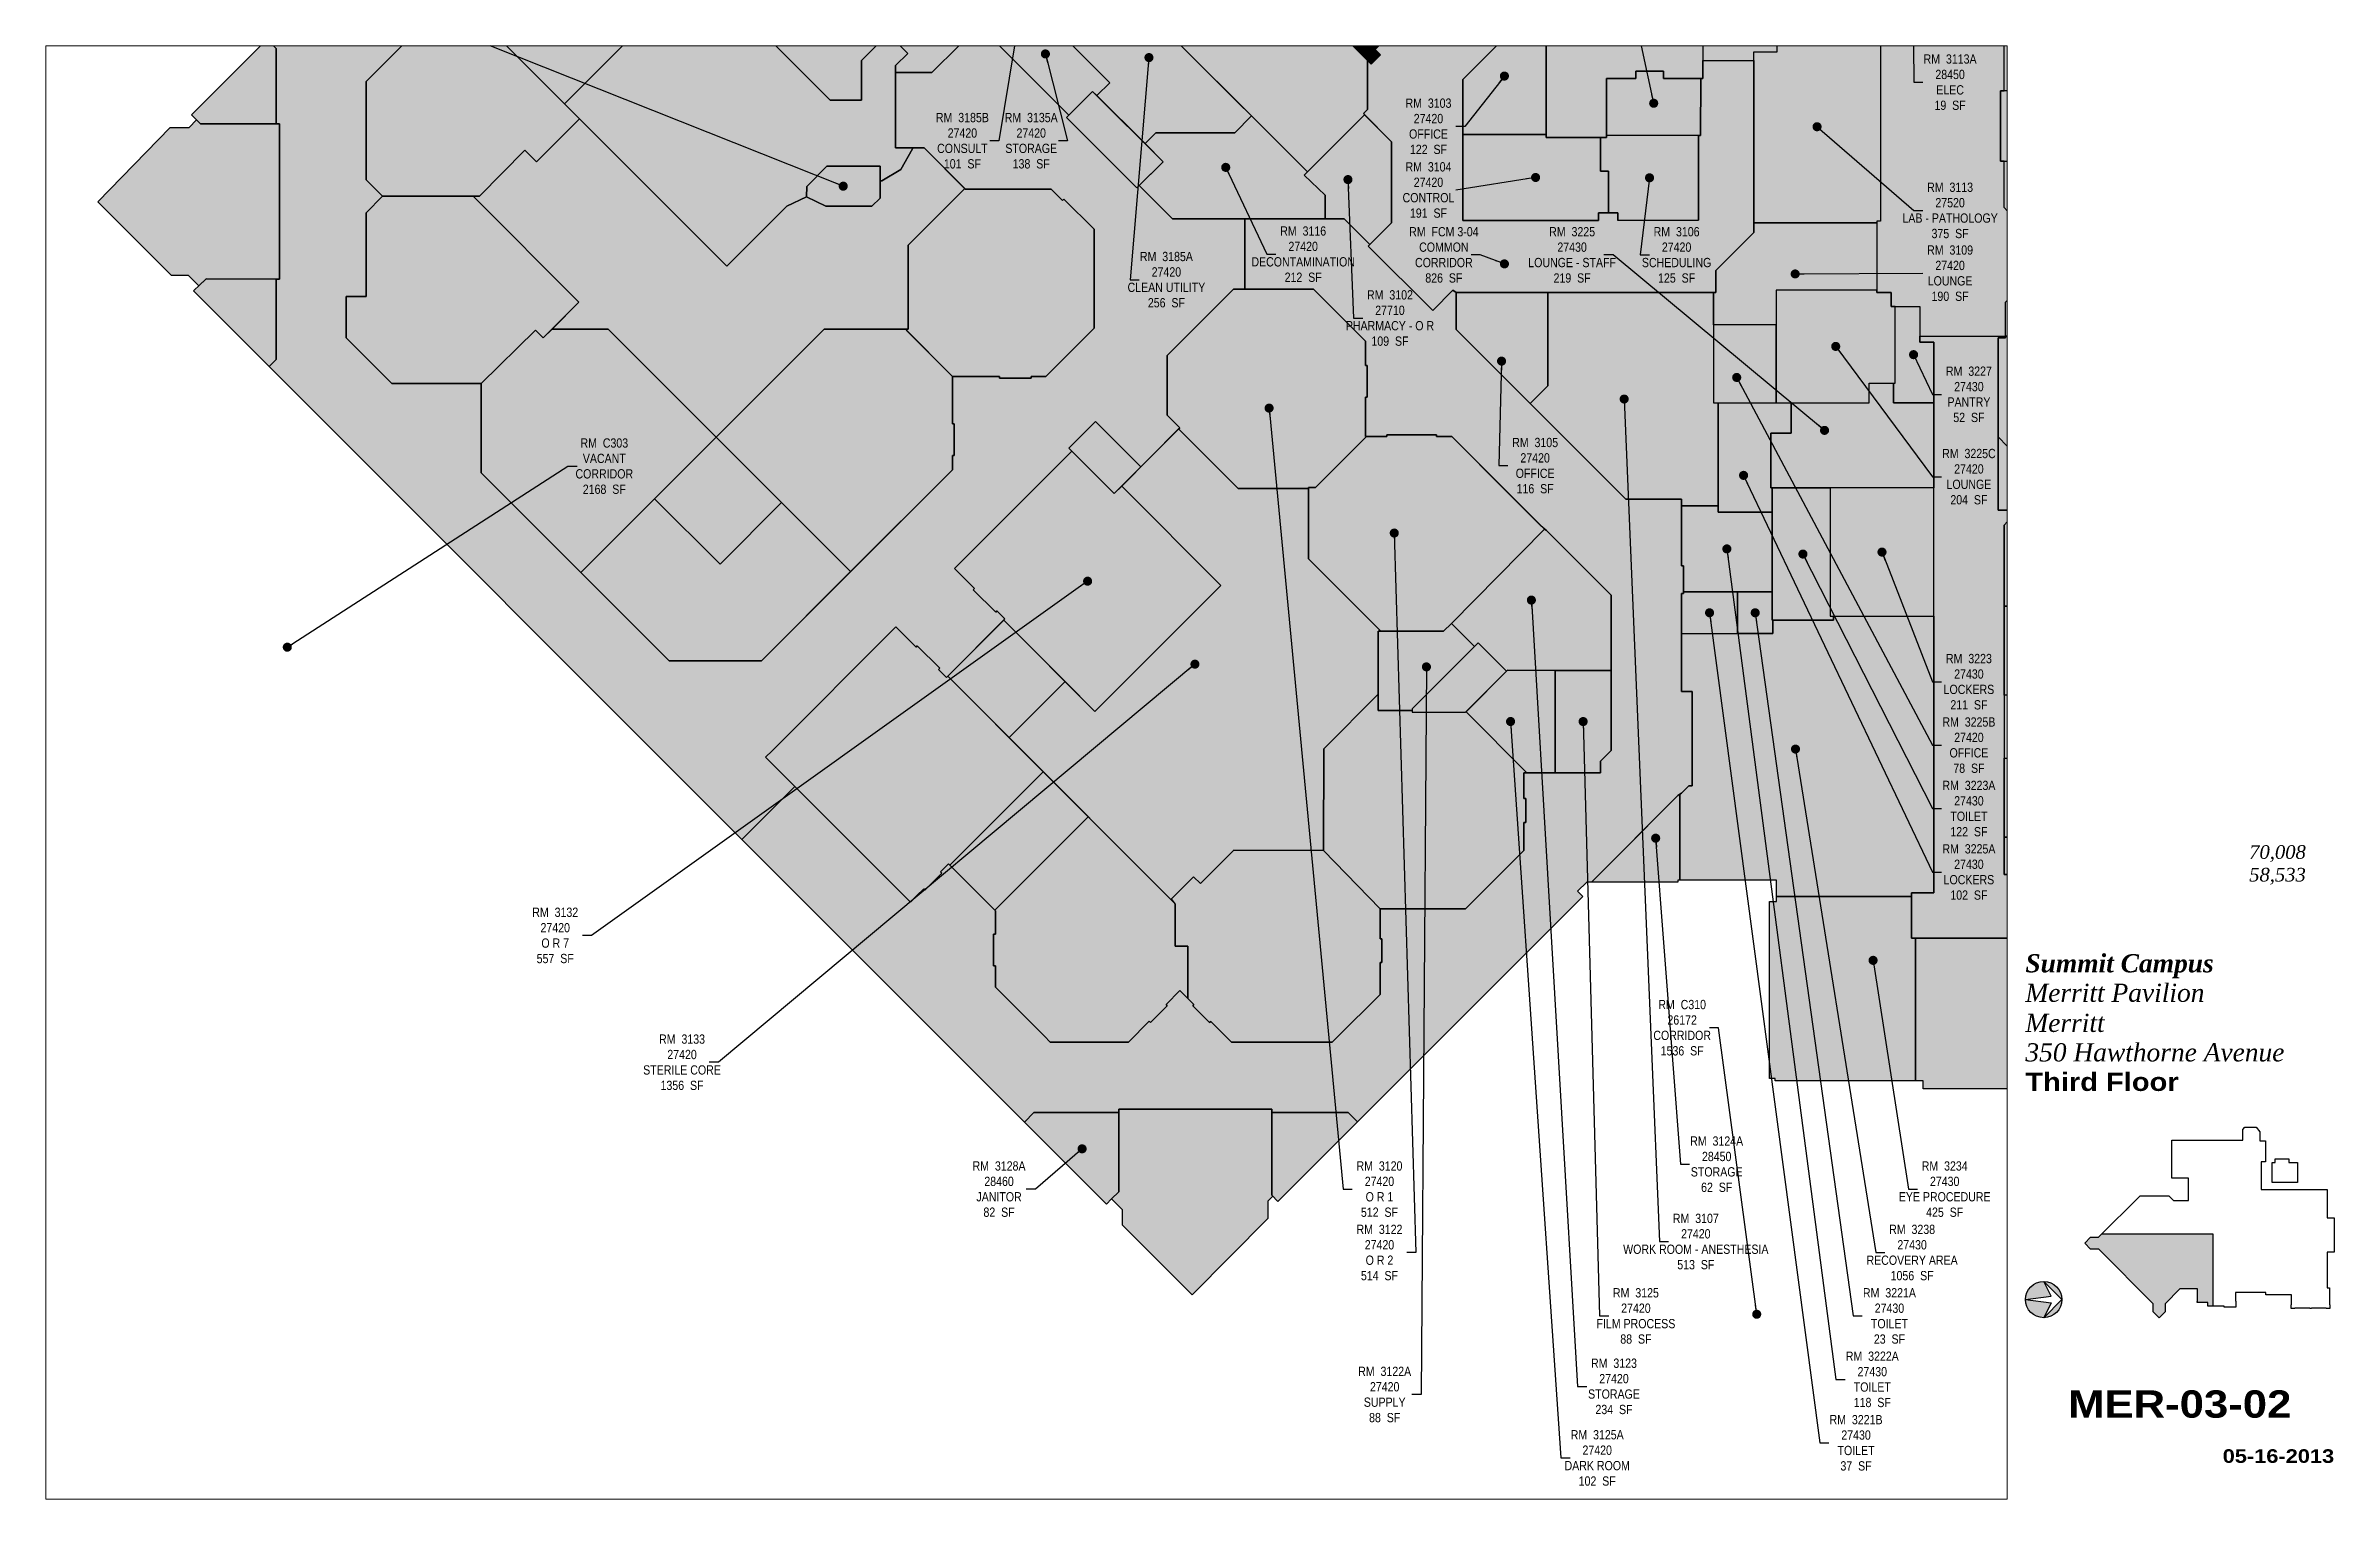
# Paper-space layout '02' of a CAD drawing. Header units: inches. Extents: x 0.9 to 16.7, y 0.5 to 10.5.
# The model-space entities are those that its viewports show. They can reach past a viewport. Long polylines and large blocks are cut down to what shows.
import ezdxf
from ezdxf.enums import TextEntityAlignment as Align

# ---------------------------------------------------------------- set-up
doc = ezdxf.new("R2010")
doc.units = ezdxf.units.IN
doc.header["$LTSCALE"] = 48
doc.header["$MEASUREMENT"] = 0
for name, color, linetype in [('0-LABEL', 3, 'Continuous'), ('1-NRT', 200, 'Continuous'), ('1-NRT-PTN', 253, 'Continuous'), ('3-FCM', 190, 'Continuous'), ('3-FCM-PTN', 9, 'Continuous'), ('4-OCC', 6, 'Continuous'), ('4-OCC-PTN', 95, 'Continuous'), ('T-8', 8, 'Continuous'), ('T-TEXT-8', 8, 'Continuous'), ('T-TTLB-TEXT', 5, 'Continuous')]:
    doc.layers.add(name, color=color, linetype=linetype)
doc.layers.add('T-VPRT', color=1, linetype='Continuous', plot=False)
doc.styles.add('ArialB', font='')
doc.styles.add('ArialN', font='ARIALN.TTF')
doc.styles.add('TimesI', font='timesi.ttf')
doc.styles.add('TimesIB', font='timesbi.ttf')
doc.styles.get('ArialB').set_extended_font_data('Arial Black')
doc.dimstyles.new('AB-220', dxfattribs={"dimscale": 220, "dimtxt": 0.070312, "dimasz": 0.0625, "dimexe": 0.0625, "dimexo": 0.125, "dimgap": 0.1875, "dimtad": 0, "dimdec": 4, "dimrnd": 0.0625, "dimzin": 0, "dimdsep": 46, "dimlunit": 4, "dimtxsty": 'ArialN', "dimblk": 'ARCHTICK', "dimcen": 0.0625, "dimclrd": 256, "dimclre": 256, "dimclrt": 256, "dimadec": 0, "dimazin": 0, "dimtfac": 1, "dimtdec": 4, "dimtofl": 0, "dimtmove": 2, "dimatfit": 3, "dimldrblk": 'DOT', "dimfxl": 0, "dimfrac": 2, "dimtolj": 1, "dimtzin": 0, "dimlwd": -1, "dimlwe": -1, "dimarcsym": 0})

psp = doc.layouts.new('02')

msp = doc.modelspace()

# ---------------------------------------------------------------- texts
at = {"layer": '0-LABEL', "char_height": 14, "attachment_point": 5, "style": 'ArialN'}
for s, insert in [('RM  3113A\\P28450\\PELEC\\P19  SF', (2837.3, 1845.8)), ('RM  3103\\P27420\\POFFICE\\P122  SF', (2047.5, 1779)), ('RM  3185B\\P27420\\PCONSULT\\P101  SF', (1341.8, 1757.2)), ('RM  3135A\\P27420\\PSTORAGE\\P138  SF', (1446, 1757.2)), ('RM  3104\\P27420\\PCONTROL\\P191  SF', (2047.5, 1682.6)), ('RM  3113\\P27520\\PLAB - PATHOLOGY\\P375  SF', (2837.3, 1651.7)), ('RM  3116\\P27420\\PDECONTAMINATION\\P212  SF', (1857.8, 1585.5)), ('RM  FCM 3-04\\PCOMMON\\PCORRIDOR\\P826  SF', (2070.8, 1584.4)), ('RM  3225\\P27430\\PLOUNGE - STAFF\\P219  SF', (2265, 1584.4)), ('RM  3106\\P27420\\PSCHEDULING\\P125  SF', (2423.2, 1584.4)), ('RM  3109\\P27420\\PLOUNGE\\P190  SF', (2837.3, 1556.7)), ('RM  3185A\\P27420\\PCLEAN UTILITY\\P256  SF', (1650.7, 1546.9)), ('RM  3102\\P27710\\PPHARMACY - O R\\P109  SF', (1989.2, 1488.8)), ('RM  3227\\P27430\\PPANTRY\\P52  SF', (2865.8, 1373.3)), ('RM  C303\\PVACANT\\PCORRIDOR\\P2168  SF', (799.6, 1264.6)), ('RM  3105\\P27420\\POFFICE\\P116  SF', (2209, 1265.4)), ('RM  3225C\\P27420\\PLOUNGE\\P204  SF', (2865.8, 1248.7)), ('RM  3223\\P27430\\PLOCKERS\\P211  SF', (2865.8, 938.3)), ('RM  3225B\\P27420\\POFFICE\\P78  SF', (2865.8, 842.3)), ('RM  3223A\\P27430\\PTOILET\\P122  SF', (2865.8, 746.3)), ('RM  3225A\\P27430\\PLOCKERS\\P102  SF', (2865.8, 650.3)), ('RM  3132\\P27420\\PO R 7\\P557  SF', (725.3, 554.3)), ('RM  C310\\P26172\\PCORRIDOR\\P1536  SF', (2431.6, 414.6)), ('RM  3133\\P27420\\PSTERILE CORE\\P1356  SF', (917.3, 362.3)), ('RM  3124A\\P28450\\PSTORAGE\\P62  SF', (2483.9, 208)), ('RM  3128A\\P28460\\PJANITOR\\P82  SF', (1397.3, 170.3)), ('RM  3120\\P27420\\PO R 1\\P512  SF', (1973.3, 170.3)), ('RM  3234\\P27430\\PEYE PROCEDURE\\P425  SF', (2829.1, 170.3)), ('RM  3122\\P27420\\PO R 2\\P514  SF', (1973.3, 74.3)), ('RM  3107\\P27420\\PWORK ROOM - ANESTHESIA\\P513  SF', (2452.3, 90.9)), ('RM  3238\\P27430\\PRECOVERY AREA\\P1056  SF', (2779.8, 74.3)), ('RM  3125\\P27420\\PFILM PROCESS\\P88  SF', (2361.6, -21.7)), ('RM  3221A\\P27430\\PTOILET\\P23  SF', (2745.5, -21.7)), ('RM  3122A\\P27420\\PSUPPLY\\P88  SF', (1981.2, -140.6)), ('RM  3123\\P27420\\PSTORAGE\\P234  SF', (2328.4, -128.3)), ('RM  3222A\\P27430\\PTOILET\\P118  SF', (2719.5, -117.7)), ('RM  3221B\\P27430\\PTOILET\\P37  SF', (2694.9, -213.7)), ('RM  3125A\\P27420\\PDARK ROOM\\P102  SF', (2303, -236.6))]:
    msp.add_mtext(s, dxfattribs=dict(at, insert=insert))

# ---------------------------------------------------------------- blocks, each defined once
blk = doc.blocks.new('n-arrow')
h = blk.add_hatch(color=256)
h.paths.add_polyline_path([(0, 0.125), (0.125, 0, 0.414214)])
h.paths.add_polyline_path([(0, 0.125, 0.414214), (-0.125, 0), (0.051, 0.022)])
h = blk.add_hatch(color=256)
h.paths.add_polyline_path([(0.051, -0.022), (-0.125, 0, 0.414214), (0, -0.125)])
h.paths.add_polyline_path([(0.125, 0), (0, -0.125, 0.414214)])
for p, q in [((-0.125, 0), (0.051, 0.022)), ((-0.125, 0), (0.051, -0.022)), ((0, 0.125), (0.125, 0)), ((0.051, 0.022), (0, 0.125)), ((0, -0.125), (0.125, 0)), ((0.051, -0.022), (0, -0.125))]:
    blk.add_line(p, q)
blk.add_circle((0, 0), 0.125)
blk = doc.blocks.new('AB-TB-text')
at = {"style": 'TimesI'}
for tag, p in [('GROSS', (1.93, 4.406)), ('USEABLE', (1.93, 4.25))]:
    blk.add_attdef(tag, text='', height=0.0938, dxfattribs=at).set_placement(p, align=Align.RIGHT)
for tag, style, p in [('CAMPUS', 'TimesIB', (0, 3.75)), ('PAVILION', 'TimesI', (0, 3.547)), ('BUILDING', 'TimesI', (0, 3.34)), ('STREET', 'TimesI', (0, 3.137))]:
    blk.add_attdef(tag, text='', height=0.125, dxfattribs=dict(style=style)).set_placement(p, align=Align.TOP_LEFT)
at = {"layer": 'T-TEXT-8', "style": 'ArialB'}
blk.add_attdef('FLOOR', text='', height=0.125, dxfattribs=at).set_placement((0, 2.934), align=Align.TOP_LEFT)
blk.add_attdef('DWG#', text='', height=0.188, dxfattribs=at).set_placement((1.062, 0.749), align=Align.TOP_CENTER)
blk.add_attdef('DATE', text='', height=0.0938, dxfattribs=at).set_placement((2.125, 0.25), align=Align.RIGHT)
blk = doc.blocks.new('_ArchTick')
at = {"const_width": 0.15}
blk.add_lwpolyline([(-0.5, -0.5), (0.5, 0.5)], dxfattribs=at)
blk = doc.blocks.new('_Dot')
at = {"lineweight": -2}
blk.add_line((-0.5, 0), (-1, 0), dxfattribs=at)
at = {"const_width": 0.5}
blk.add_lwpolyline([(-0.25, 0, 1), (0.25, 0, 1)], format="xyb", close=True, dxfattribs=at)

# ---------------------------------------------------------------- hatches: boundary and pattern name
at = {"layer": '1-NRT-PTN'}
for points in [[(1974.8, 1887.4), (1960.6, 1873.3), (1858.8, 1975.1), (1927.1, 2043.4), (1898.3, 2072.1), (1916.3, 2090), (1926.3, 2080), (1970.5, 2124.3), (2014.2, 2080.7), (1964.9, 2031.4), (2000.8, 1995.5), (1998.7, 1993.4), (2020.3, 1971.8), (2022.4, 1973.9), (2041.8, 1954.5), (2008.7, 1921.3), (2000.6, 1929.5), (1966.7, 1895.5)], [(2225.6, 1929), (2462.9, 1929), (2462.9, 1851.2), (2403.2, 1851.2), (2403.2, 1862.5), (2361.4, 1862.5), (2361.4, 1851.2), (2317.1, 1851.2), (2317.1, 1762.1), (2225.6, 1762.3)], [(1605.8, 1685.7), (1499.3, 1792.2), (1539, 1831.9), (1645.7, 1725.5)], [(2987.8, 1832.8), (2913.8, 1832.8), (2913.8, 1726.2), (3014.9, 1726.2), (3014.9, 1800), (2987.8, 1800)], [(144.1, 1553.3), (32.6, 1664.7), (142.5, 1777.4), (170.9, 1777.4), (182.2, 1788.6), (188.1, 1782.6), (307.9, 1782.6), (307.9, 1610.2), (307.9, 1547.9), (196.8, 1548), (185.8, 1537.4), (169.9, 1553.3)], [(1571.8, 1223.1), (1502.8, 1292.1), (1543.1, 1332.4), (1612.1, 1263.4)], [(2022.7, 897.3), (2022.7, 892.2), (2103.8, 892.2), (2165.8, 954.3), (2122.8, 997.4)], [(1689.6, 10.2), (1584, 115.9), (1584, 139.2), (1567.8, 155.4), (1578.7, 166.3), (1578.7, 286.2), (1578.7, 291.4), (1810.1, 291.4), (1810.1, 161), (1811.6, 159.4), (1804.3, 152.1), (1804.3, 125.7)]]:
    msp.add_hatch(color=256, dxfattribs=at).paths.add_polyline_path(points)
at = {"layer": '3-FCM-PTN'}
for points in [[(2541, 2364), (2541, 2459.9), (2541, 2465.2), (2356.4, 2465.2), (2300.6, 2521), (2283.1, 2538.6), (2216.1, 2538.6), (2141.1, 2538.6), (2141.1, 2592.6), (2029.2, 2592.6), (2029.3, 2546.1), (2020.8, 2546.1), (1970.3, 2596.6), (1966, 2600.9), (1969.6, 2604.5), (1967, 2607.2), (1941.5, 2632.7), (1927.4, 2646.8), (1870.3, 2646.8), (1870.3, 2657.8), (1848.6, 2657.8), (1848.6, 2643.7), (1844.1, 2643.7), (1844.1, 2641.1), (1834.6, 2641.1), (1834.6, 2535.4), (1845, 2535.4), (1845, 2542.9), (1889.2, 2542.9), (1918.3, 2513.8), (1875.7, 2471.2), (1869.8, 2477.1), (1867.6, 2474.9), (1842.1, 2449.4), (1804.5, 2411.8), (1799.7, 2407), (1799.7, 2373.4), (1802.3, 2373.4), (1802.3, 2345.4), (1799.7, 2345.4), (1799.7, 2336.5), (1846.9, 2289.2), (1850.5, 2292.8), (1922.7, 2220.7), (1919.9, 2218.9), (1919.9, 2154.4), (1935.6, 2154.4), (1968.1, 2121.9), (1970.5, 2124.3), (2014.2, 2080.7), (2011.8, 2078.2), (2018.1, 2071.9), (2018.1, 2057.3), (2083.9, 2057.3), (2111.5, 2029.7), (2067.7, 1985.9), (2151.5, 1902), (2193.4, 1943.9), (2213.6, 1923.8), (2225.6, 1923.8), (2225.6, 1929), (2462.9, 1929), (2462.9, 1878.8), (2539.9, 1878.8), (2539.9, 1891.8), (2575.6, 1891.8), (2575.6, 1923.8), (2609.6, 1923.8), (2609.6, 1916.7), (2692.8, 1916.7), (2692.8, 1923), (2731.8, 1923), (2731.8, 1916.1), (2753, 1916.1), (2753, 1958.3), (2809.8, 1969.8), (2809.8, 1916.1), (2731.8, 1916.1), (2731.8, 1635.7), (2726.5, 1635.7), (2726.5, 1527.3), (2748.2, 1527.3), (2748.2, 1506.1), (2791.5, 1506.1), (2791.5, 1481.1), (2791.5, 1461.6), (2817.8, 1461.6), (2921.1, 1461.6), (2921.1, 1512.7), (2938.2, 1529.8), (2936.3, 1531.7), (2961.8, 1557.1), (2963.6, 1555.3), (2991.7, 1583.3), (2919, 1656), (2919, 1726.2), (2913.8, 1726.2), (2913.8, 1832.8), (2919, 1832.8), (2919, 1961.4), (2942.4, 1984.7), (3069.5, 1984.7), (3069.5, 1914.2), (3170.8, 1914.2), (3170.8, 2022.6), (3252.7, 2022.6), (3252.7, 2017.3), (3335.4, 2017.3), (3335.4, 2119.8), (3187.8, 2119.8), (3187.8, 2149.9), (3170.5, 2149.9), (3170.5, 2153.1), (3123.8, 2153.1), (3123.8, 2169.3), (3075.8, 2169.3), (3075.8, 2153.1), (3025.8, 2153.1), (3025.8, 2169.3), (2977.8, 2169.3), (2977.8, 2153.1), (2924.8, 2153.1), (2924.8, 2169.3), (2876.8, 2169.3), (2876.8, 2153.1), (2836.8, 2153.1), (2836.8, 2169.3), (2788.8, 2169.3), (2788.8, 2153.1), (2753.8, 2153.1), (2753.8, 2157.2), (2715, 2157.2), (2715, 2200.3), (2709.8, 2200.3), (2709.8, 2228.4), (2715, 2228.4), (2715, 2273.8), (2717.7, 2273.8), (2717.7, 2292.2), (2709.8, 2292.2), (2709.8, 2307.4), (2659.1, 2307.4), (2659.1, 2311), (2608.5, 2311), (2608.5, 2277.4), (2608.5, 2259.4), (2610.9, 2259.4), (2610.9, 2156.6), (2600.6, 2156.6), (2600.6, 2044.9), (2579.7, 2024), (2363.3, 2024), (2363.3, 2029.3), (2256.8, 2029.3), (2208.8, 2077.3), (2205.5, 2074), (2176.9, 2102.5), (2176.9, 2109.5), (2184, 2116.6), (2178, 2122.6), (2185.1, 2129.7), (2151.1, 2163.6), (2144, 2156.5), (2138, 2162.5), (2131, 2155.5), (2124, 2155.5), (2107.7, 2171.7), (2107.7, 2178.7), (2114.8, 2185.8), (2108.8, 2191.8), (2115.9, 2198.8), (2082, 2232.7), (2074.9, 2225.7), (2068.9, 2231.7), (2061.8, 2224.6), (2054.8, 2224.6), (2038.5, 2241), (2038.5, 2248), (2045.5, 2255), (2039.5, 2261), (2046.6, 2268.1), (2012.7, 2302.1), (2005.6, 2295), (1999.6, 2301), (1992.5, 2293.9), (1985.5, 2293.9), (1910.8, 2368.6), (1917.8, 2375.5), (1951.3, 2341.9), (1976.8, 2367.4), (1943.2, 2401), (1947.5, 2405.2), (1963.7, 2388.9), (1989.9, 2415.1), (1973.6, 2431.4), (1982.3, 2440.1), (2132.8, 2440.1), (2140.6, 2432.3), (2119.6, 2411.2), (2154.7, 2376.2), (2162.4, 2383.9), (2168.3, 2378.1), (2174.8, 2384.6), (2183.3, 2384.6), (2198.1, 2369.3), (2198.1, 2360.3), (2192.1, 2354.3), (2197.8, 2348.6), (2190, 2340.8), (2223.9, 2306.9), (2231.7, 2314.7), (2237.4, 2309), (2243.7, 2315.4), (2252.5, 2315.4), (2267.7, 2300.4), (2267.7, 2291.4), (2261.4, 2285), (2267, 2279.3), (2259.3, 2271.6), (2293.1, 2237.7), (2300.9, 2245.5), (2306.7, 2239.7), (2317, 2249.9), (2349.8, 2249.9), (2349.8, 2363.9), (2537.8, 2363.9)], [(1956.4, 1597.8), (1991.6, 1633), (1991.6, 1755.6), (1948.9, 1798.4), (1955, 1804.6), (1955, 1878.9), (1957.8, 1876.1), (1960.6, 1873.3), (1974.8, 1887.4), (1966.7, 1895.5), (2000.6, 1929.5), (2008.7, 1921.3), (2070.4, 1983.1), (2151.5, 1902), (2099.4, 1849.8), (2099.4, 1636.7), (2304.9, 1636.7), (2304.9, 1648), (2334.4, 1648), (2334.4, 1637), (2456.4, 1636.8), (2456.4, 1765.3), (2459.6, 1765.3), (2459.9, 1851.2), (2462.9, 1851.2), (2462.9, 1878.8), (2539.9, 1878.8), (2539.9, 1618.3), (2482.5, 1561), (2482.5, 1527.7), (2089.3, 1527.7), (2084.6, 1531), (2053.9, 1500.3)], [(2459.6, 1765.3), (2317.1, 1765.5), (2317.1, 1851.2), (2361.4, 1851.2), (2361.4, 1862.5), (2403.2, 1862.5), (2403.2, 1851.2), (2459.9, 1851.2)]]:
    msp.add_hatch(color=256, dxfattribs=at).paths.add_polyline_path(points)
at = {"layer": '4-OCC-PTN'}
for color, points in [(121, [(1009.5, 2353.6), (1084.8, 2278.3), (1086.7, 2280.2), (1091.1, 2275.7), (1057.2, 2241.8), (1136.2, 2162.8), (1156.8, 2183.4), (1231.7, 2108.6), (1211, 2087.9), (1367.1, 1931.9), (1295.6, 1860.3), (1240.7, 1860.3), (1240.7, 1871.1), (1259, 1889.4), (1077.3, 2071), (1064.1, 2057.8), (1022.1, 2099.7), (1035.4, 2113), (854.2, 2294.1), (841, 2280.9), (829.2, 2292.6), (823.2, 2286.7), (821.4, 2288.5), (804.4, 2271.5), (806.3, 2269.7), (750.2, 2213.6), (636.3, 2099.6), (619.3, 2082.6), (482.5, 1945.8), (510.3, 1918.1), (439, 1846.8), (439, 1698.2), (464, 1673.3), (439, 1648.3), (439, 1521.5), (408.8, 1521.5), (408.8, 1459), (478.1, 1389.7), (587.7, 1389.7), (595.2, 1389.7), (613.1, 1389.7), (613.1, 1368.5), (613.1, 1361.1), (613.1, 1254.6), (897.6, 970.2), (1037.7, 970.2), (1170.7, 1103.2), (1326.6, 1259.1), (1326.6, 1280.9), (1329.3, 1280.9), (1329.3, 1328.9), (1326.6, 1328.9), (1326.6, 1400.4), (1398.1, 1400.4), (1398.1, 1397.8), (1446.1, 1397.8), (1446.1, 1400.4), (1467.9, 1400.4), (1541.1, 1473.5), (1541.1, 1623.5), (1495.6, 1669), (1493.4, 1666.8), (1476.2, 1683.9), (1346.1, 1683.9), (1283.7, 1746.3), (1240.7, 1746.3), (1240.7, 1860.3), (1295.6, 1860.3), (1367.1, 1931.9), (1503, 1795.9), (1499.3, 1792.2), (1605.8, 1685.7), (1609.5, 1689.4), (1659.8, 1639.1), (1769.5, 1639.1), (1769.5, 1532.6), (1752.5, 1532.6), (1652.1, 1432.2), (1652.1, 1341.7), (1671, 1322.8), (1612.1, 1263.4), (1543.1, 1332.4), (1502.8, 1292.1), (1507.4, 1287.5), (1329.8, 1109.9), (1360.2, 1079.5), (1358.3, 1077.6), (1392.3, 1043.7), (1394.1, 1045.5), (1406.3, 1033.3), (1317.8, 944.8), (1305.6, 957), (1307.4, 958.8), (1273.5, 992.8), (1271.6, 990.9), (1241.2, 1021.3), (1053.6, 833.7), (1043.8, 823.9), (1058.8, 809), (1088.1, 779.7), (1008, 699.6), (292, 1415.6), (302.6, 1426.3), (302.6, 1547.9), (307.9, 1547.9), (307.9, 1782.6), (302.6, 1782.6), (302.6, 1896.9), (288.8, 1910.8), (839, 2461), (977.4, 2321.5)]), (18, [(1371.4, 2090.1), (1348.5, 2113), (1309.6, 2113), (1274.4, 2077.7), (1235.6, 2116.4), (1229.7, 2110.5), (1158.7, 2181.6), (1389.8, 2412.7), (1681.9, 2120.6), (1767.6, 2206.2), (1802.2, 2171.6), (1800.4, 2169.8), (1927.1, 2043.4), (1858.8, 1975.1), (1957.8, 1876.1), (1955, 1878.9), (1955, 1804.6), (1948.9, 1798.4), (1950.7, 1796.6), (1864.2, 1710), (1464.3, 2109.9), (1326.6, 1972.3), (1290.1, 2008.8)]), (121, [(943.1, 2017), (739.2, 1813.1), (544.5, 2007.8), (619.3, 2082.6), (636.3, 2099.6), (748.3, 2211.7)]), (121, [(1266.2, 1744.9), (1248.5, 1713.5), (1219.8, 1696.4), (1217.1, 1696.4), (1217.1, 1718.6), (1136.7, 1718.6), (1106.1, 1688), (1105.7, 1672.3), (1076.2, 1658.1), (985.2, 1567.1), (739.2, 1813.1), (814, 1887.9), (943.1, 2017), (955.8, 2029.7), (1013.5, 1972), (1000.8, 1959.2), (1141.5, 1818.6), (1189, 1818.6), (1189, 1878.8), (1229.3, 1919.1), (1259, 1889.4), (1240.7, 1871.1), (1240.7, 1746.3), (1266.2, 1746.3)]), (121, [(1229.3, 1919.1), (1189, 1878.8), (1189, 1818.6), (1141.5, 1818.6), (1033.9, 1926.2), (1126.7, 2021.6)]), (121, [(1326.6, 1972.3), (1382.2, 2027.9), (1565, 1845.1), (1545.4, 1825.5), (1539, 1831.9), (1503, 1795.9)]), (121, [(1545.4, 1825.5), (1565, 1845.1), (1469.1, 1941), (1537.2, 2009.2), (1546.9, 1999.4), (1560.8, 2013.4), (1779.5, 1794.7), (1754.2, 1769.4), (1634.8, 1769.4), (1618.3, 1752.8)]), (121, [(610.5, 1673.3), (464, 1673.3), (439, 1698.2), (439, 1846.8), (510.3, 1918.1), (482.5, 1945.8), (544.5, 2007.8), (762.1, 1790.2), (697.1, 1725.2), (679.4, 1742.9)]), (241, [(3069.5, 1797.3), (3014.9, 1797.3), (3014.9, 1800), (2987.8, 1800), (2987.8, 1832.8), (2919, 1832.8), (2919, 1961.4), (2942.4, 1984.7), (3069.5, 1984.7)]), (121, [(2099.4, 1766.4), (2099.4, 1849.8), (2129.1, 1879.5), (2151.5, 1902), (2193.4, 1943.9), (2213.6, 1923.8), (2225.6, 1923.8), (2225.6, 1766.4)]), (121, [(288.8, 1910.8), (302.6, 1896.9), (302.6, 1782.6), (188.1, 1782.6), (174.4, 1796.4)]), (11, [(2726.5, 1633), (2539.9, 1633), (2539.9, 1891.8), (2575.6, 1891.8), (2575.6, 1923.8), (2609.6, 1923.8), (2609.6, 1916.7), (2692.8, 1916.7), (2692.8, 1923), (2731.8, 1923), (2731.8, 1635.7), (2726.5, 1635.7)]), (241, [(2791.5, 1461.6), (2921.1, 1461.6), (2921.1, 1458.9), (2910.1, 1458.9), (2910.1, 1308.8), (2910.1, 1203.2), (2910.1, 1197.9), (2941.5, 1197.9), (2919, 1175.5), (2919, 646.7), (3069.5, 646.7), (3069.5, 820.2), (3074.8, 820.2), (3074.8, 920.5), (3069.5, 920.5), (3069.5, 1095.2), (3072.1, 1095.2), (3072.1, 1155.2), (3069.5, 1155.2), (3069.5, 1197.9), (2910.1, 1197.9), (2910.1, 1308.8), (2934.1, 1284.8), (3050.8, 1284.8), (3074.8, 1308.8), (3074.8, 1640.2), (3069.5, 1640.2), (3069.5, 1914.2), (3170.8, 1914.2), (3170.8, 1907.1), (3176, 1907.1), (3176, 1181.7), (3176, 1176.5), (3176, 1142.8), (3176, 1137.6), (3176, 334.1), (3116.7, 334.1), (3116.7, 321.6), (3116, 321.6), (3068.7, 321.6), (3068.7, 325.1), (3056.7, 325.1), (3056.7, 550.2), (2778.7, 550.2), (2778.7, 619), (2812.5, 619), (2812.5, 1452.1), (2791.5, 1452.1)]), (121, [(1345.3, 1684.7), (1259.6, 1599.1), (1259.6, 1471.8), (1132.3, 1471.8), (969.1, 1308.5), (805.4, 1472.2), (720.5, 1472.2), (761.2, 1512.9), (600.8, 1673.3), (610.5, 1673.3), (679.4, 1742.9), (697.1, 1725.2), (762.1, 1790.2), (985.2, 1567.1), (1076.2, 1658.1), (1105.7, 1672.3), (1135.1, 1658.1), (1204.8, 1658.1), (1217.1, 1670.5), (1217.1, 1696.4), (1219.8, 1696.4), (1248.5, 1713.5), (1266.2, 1744.9), (1266.2, 1746.3), (1283.7, 1746.3)]), (121, [(1618.3, 1752.8), (1634.8, 1769.4), (1754.2, 1769.4), (1779.5, 1794.7), (1864.2, 1710), (1859.5, 1705.3), (1891.1, 1674.7), (1891.1, 1639.1), (1659.8, 1639.1), (1609.5, 1689.4), (1645.7, 1725.5)]), (77, [(1891.1, 1639.1), (1891.1, 1674.7), (1859.5, 1705.3), (1950.7, 1796.6), (1991.6, 1755.6), (1991.6, 1633), (1958.9, 1600.2), (1920, 1639.1)]), (121, [(2099.4, 1766.4), (2225.6, 1766.4), (2225.6, 1762.3), (2308.1, 1762.2), (2308.1, 1711.3), (2320.1, 1711.3), (2320.1, 1648), (2304.9, 1648), (2304.9, 1636.7), (2099.4, 1636.7)]), (121, [(2334.4, 1636.7), (2334.4, 1648), (2320.1, 1648), (2320.1, 1711.3), (2308.1, 1711.3), (2308.1, 1762.2), (2317.1, 1762.1), (2317.1, 1765.5), (2456.4, 1765.3), (2456.4, 1636.8)]), (121, [(1135.1, 1658.1), (1105.7, 1672.3), (1106.1, 1688), (1136.7, 1718.6), (1217.1, 1718.6), (1217.1, 1670.5), (1204.8, 1658.1)]), (241, [(3069.5, 1642.8), (3047.4, 1642.8), (2989.8, 1585.2), (2919, 1656), (2919, 1726.2), (3014.9, 1726.2), (3014.9, 1728.8), (3069.5, 1728.8)]), (121, [(613.1, 1389.7), (478.1, 1389.7), (408.8, 1459), (408.8, 1521.5), (439, 1521.5), (439, 1648.3), (464, 1673.3), (600.8, 1673.3), (761.2, 1512.9), (707, 1458.7), (695.3, 1470.3)]), (121, [(1326.6, 1400.4), (1255.5, 1471.8), (1259.6, 1471.8), (1259.6, 1599.1), (1345.3, 1684.7), (1346.1, 1683.9), (1476.2, 1683.9), (1493.4, 1666.8), (1495.6, 1669), (1541.1, 1623.5), (1541.1, 1473.5), (1467.9, 1400.4), (1446.1, 1400.4), (1446.1, 1397.8), (1398.1, 1397.8), (1398.1, 1400.4)]), (121, [(1008, 699.6), (1088.1, 779.7), (1254, 613.8), (1263, 604.8), (1272.9, 614.6), (1283.2, 624.9), (1285, 623), (1310.5, 648.5), (1308.6, 650.4), (1320.8, 662.6), (1391.7, 591.8), (1391.7, 556.4), (1389, 556.4), (1389, 508.4), (1391.7, 508.4), (1391.7, 475.9), (1466, 401.6), (1474.9, 392.7), (1494.9, 392.7), (1593.1, 392.7), (1624.8, 424.4), (1626.6, 422.5), (1652.1, 448), (1650.2, 449.8), (1671.2, 470.8), (1692.4, 449.6), (1690.5, 447.8), (1716, 422.3), (1717.8, 424.2), (1749.3, 392.7), (1881.2, 392.7), (1901.8, 392.7), (1908.7, 399.6), (1974.2, 465.1), (1974.2, 513.1), (1976.8, 513.1), (1976.9, 549.1), (1974.3, 549.1), (1974.3, 594.4), (2103.5, 594.4), (2105.7, 596.7), (2120.7, 611.6), (2192.1, 683), (2192.1, 725.4), (2194.7, 725.4), (2194.7, 761.4), (2192.1, 761.4), (2192.1, 800.6), (2307.8, 800.6), (2307.9, 818.3), (2324.1, 834.4), (2324.1, 1069.3), (2225.5, 1167.9), (2221.2, 1171.1), (2217.3, 1175), (2166.4, 1226), (2082.9, 1309.4), (2059.7, 1309.4), (2059.7, 1312), (1984.7, 1312), (1984.7, 1309.4), (1952.2, 1309.4), (1952.2, 1368.9), (1954.8, 1368.9), (1954.8, 1416.9), (1952.2, 1416.9), (1952.2, 1453.8), (1873.4, 1532.6), (1769.5, 1532.6), (1769.5, 1639.1), (1920, 1639.1), (1958.9, 1600.2), (1956.4, 1597.8), (2053.9, 1500.3), (2084.6, 1531), (2089.3, 1527.7), (2089.3, 1471.6), (2346.1, 1214.7), (2430.6, 1214.7), (2430.6, 1113.9), (2433.6, 1113.9), (2433.6, 1071.7), (2430.8, 1071.7), (2430.8, 1013.7), (2430.8, 1008.4), (2430.6, 963.6), (2430.6, 923.6), (2446.8, 923.6), (2446.8, 780.9), (2441.6, 780.9), (2430.6, 769.9), (2425.3, 766.2), (2294.2, 635.1), (2287.2, 635.1), (2273.3, 621.1), (2281.1, 613.4), (1939.8, 272.1), (1925.7, 286.2), (1810.1, 286.2), (1810.1, 291.4), (1578.7, 291.4), (1578.7, 286.2), (1450, 286.2), (1435.7, 271.9)]), (121, [(2726.5, 1531.2), (2573.9, 1531.2), (2573.9, 1478.3), (2478.9, 1478.3), (2478.9, 1527.7), (2482.5, 1527.7), (2482.5, 1561), (2539.9, 1618.3), (2539.9, 1633), (2726.5, 1633)]), (241, [(2921.1, 1461.6), (2921.1, 1512.7), (2938.2, 1529.8), (2936.3, 1531.7), (2961.8, 1557.1), (2963.6, 1555.3), (2991.7, 1583.3), (2989.8, 1585.2), (3047.4, 1642.8), (3069.5, 1642.8), (3069.5, 1640.2), (3074.8, 1640.2), (3074.8, 1461.6)]), (121, [(177.8, 1529.8), (196.8, 1548), (302.6, 1547.9), (302.6, 1426.3), (292, 1415.6)]), (121, [(1953.7, 1309.4), (1876.5, 1232.2), (1865.8, 1232.2), (1865.8, 1230.7), (1759.4, 1230.6), (1669.1, 1321), (1671, 1322.8), (1652.1, 1341.7), (1652.1, 1432.2), (1752.5, 1532.6), (1873.4, 1532.6), (1952.2, 1453.8), (1952.2, 1416.9), (1954.8, 1416.9), (1954.8, 1368.9), (1952.2, 1368.9), (1952.2, 1309.4)]), (121, [(2201.3, 1359.6), (2089.3, 1471.6), (2089.3, 1527.7), (2228.1, 1527.7), (2228.1, 1386.4)]), (121, [(2201.3, 1359.6), (2228.1, 1386.4), (2228.1, 1527.7), (2478.9, 1527.7), (2478.9, 1360.7), (2486.2, 1360.7), (2486.2, 1204.6), (2430.6, 1204.6), (2430.6, 1214.7), (2346.1, 1214.7)]), (121, [(2573.9, 1360.7), (2714.9, 1360.7), (2714.9, 1390.1), (2754.2, 1390.1), (2754.2, 1506.1), (2748.2, 1506.1), (2748.2, 1527.3), (2726.5, 1527.3), (2726.5, 1531.2), (2664.2, 1531.2), (2573.9, 1531.2)]), (241, [(2812.5, 1360.7), (2751.4, 1360.7), (2751.4, 1390.1), (2754.2, 1390.1), (2754.2, 1506.1), (2791.5, 1506.1), (2791.5, 1452.1), (2812.5, 1452.1)]), (121, [(613.1, 1389.7), (695.3, 1470.3), (707, 1458.7), (720.5, 1472.2), (805.4, 1472.2), (969.1, 1308.5), (764.2, 1103.6), (613.1, 1254.6)]), (121, [(1172.6, 1105), (969.1, 1308.5), (1132.3, 1471.8), (1255.5, 1471.8), (1258.1, 1469.1), (1326.6, 1400.4), (1326.6, 1328.9), (1329.3, 1328.9), (1329.3, 1280.9), (1326.6, 1280.9), (1326.6, 1259.1)]), (121, [(2478.9, 1360.7), (2573.9, 1360.7), (2573.9, 1478.3), (2478.9, 1478.3)]), (241, [(2910.1, 1458.9), (2921.1, 1458.9), (2921.1, 1461.6), (3074.8, 1461.6), (3074.8, 1308.8), (3050.8, 1284.8), (2934.1, 1284.8), (2910.1, 1308.8)]), (241, [(2812.5, 1231.7), (2565.7, 1231.7), (2565.7, 1314.8), (2596.6, 1314.8), (2596.6, 1360.7), (2714.9, 1360.7), (2714.9, 1390.1), (2751.4, 1390.1), (2751.4, 1360.7), (2812.5, 1360.7)]), (241, [(2568.1, 1194.9), (2486.2, 1194.9), (2486.2, 1360.7), (2596.6, 1360.7), (2596.6, 1314.8), (2565.7, 1314.8), (2565.7, 1231.7), (2568.1, 1231.7)]), (121, [(1971.5, 1014.7), (1971.5, 919.5), (1888.9, 837), (1888.8, 683.1), (1752.8, 683.2), (1702.2, 632.7), (1691.7, 643.2), (1657.4, 608.8), (1412.4, 853.9), (1497.2, 938.7), (1542.4, 893.5), (1733.1, 1084.2), (1583, 1234.3), (1669.1, 1321), (1759.4, 1230.6), (1865.8, 1230.7), (1865.8, 1124.2), (1975.4, 1014.7)]), (121, [(974.9, 1116.3), (875.8, 1215.3), (969.1, 1308.5), (1068.1, 1209.5)]), (121, [(1542.4, 893.5), (1404.5, 1031.5), (1406.3, 1033.3), (1394.1, 1045.5), (1392.3, 1043.7), (1358.3, 1077.6), (1360.2, 1079.5), (1329.8, 1109.9), (1507.4, 1287.5), (1571.8, 1223.1), (1583, 1234.3), (1733.1, 1084.2)]), (121, [(2223.3, 1169.5), (2082.5, 1026.7), (2070.4, 1014.7), (1975.4, 1014.7), (1865.8, 1124.2), (1865.8, 1230.7), (1865.8, 1232.2), (1876.5, 1232.2), (1953.7, 1309.4), (1984.7, 1309.4), (1984.7, 1312), (2059.7, 1312), (2059.7, 1309.4), (2082.9, 1309.4), (2221.2, 1171.1)]), (121, [(764.2, 1103.6), (875.8, 1215.3), (974.9, 1116.3), (1068.1, 1209.5), (1172.6, 1105), (1037.7, 970.2), (897.6, 970.2)]), (241, [(2660.9, 1037.6), (2660.9, 1031.6), (2568.1, 1031.6), (2568.1, 1231.7), (2655.9, 1231.7), (2655.9, 1037.6)]), (241, [(2655.9, 1037.6), (2812.5, 1037.6), (2812.5, 1231.7), (2655.9, 1231.7)]), (241, [(2568.1, 1074.3), (2433.6, 1074.3), (2433.6, 1113.9), (2430.6, 1113.9), (2430.6, 1204.6), (2486.2, 1204.6), (2486.2, 1194.9), (2568.1, 1194.9)]), (241, [(3069.5, 1052.7), (2919, 1052.7), (2919, 1175.5), (2941.5, 1197.9), (3069.5, 1197.9), (3069.5, 1155.2), (3072.1, 1155.2), (3072.1, 1095.2), (3069.5, 1095.2)]), (121, [(2324.1, 955.5), (2167.1, 955.6), (2165.8, 954.3), (2122.8, 997.4), (2117.3, 991.9), (2082.5, 1026.7), (2223.3, 1169.5), (2225.5, 1167.9), (2324.1, 1069.3)]), (241, [(2515.4, 1011.1), (2430.8, 1011), (2430.8, 1071.7), (2433.6, 1071.7), (2433.6, 1074.3), (2515.4, 1074.3)]), (241, [(2569.1, 1011.1), (2515.4, 1011.1), (2515.4, 1074.3), (2568.1, 1074.3), (2568.1, 1031.6), (2569.1, 1031.6)]), (241, [(2984.6, 917.9), (2919, 917.9), (2919, 1052.7), (3069.5, 1052.7), (3069.5, 920.5), (2984.6, 920.5)]), (121, [(1320.8, 662.6), (1308.6, 650.4), (1310.5, 648.5), (1285, 623), (1283.2, 624.9), (1272.9, 614.6), (1263, 604.8), (1254, 613.8), (1058.8, 809), (1043.8, 823.9), (1053.6, 833.7), (1241.2, 1021.3), (1271.6, 990.9), (1273.5, 992.8), (1307.4, 958.8), (1305.6, 957), (1317.8, 944.8), (1319.6, 946.6), (1464.1, 802.1), (1322.7, 660.6)]), (121, [(1319.6, 946.6), (1404.5, 1031.5), (1497.2, 938.7), (1412.4, 853.9)]), (121, [(2022.7, 894.8), (1971.5, 894.8), (1971.5, 1014.7), (2070.4, 1014.7), (2082.5, 1026.7), (2117.3, 991.9), (2022.7, 897.3)]), (241, [(2427.9, 637.8), (2427.9, 768), (2430.6, 769.9), (2441.6, 780.9), (2446.8, 780.9), (2446.8, 923.6), (2430.6, 923.6), (2430.6, 963.6), (2430.8, 1011), (2569.1, 1011.1), (2569.1, 1031.6), (2660.9, 1031.6), (2660.9, 1037.6), (2812.5, 1037.6), (2812.5, 619), (2778.7, 619), (2778.7, 613), (2574.7, 613), (2574.7, 637.8)]), (121, [(2196.6, 800.6), (2104.4, 892.8), (2167.1, 955.6), (2239.2, 955.5), (2239.2, 800.6)]), (121, [(2239.2, 800.6), (2239.2, 955.5), (2324.1, 955.5), (2324.1, 834.4), (2307.9, 818.3), (2307.8, 800.6)]), (121, [(1974.3, 594.4), (1888.8, 683.1), (1888.9, 837), (1971.5, 919.5), (1971.5, 894.8), (2022.7, 894.8), (2022.7, 892.2), (2103.8, 892.2), (2104.4, 892.8), (2196.6, 800.6), (2192.1, 800.6), (2192.1, 761.4), (2194.7, 761.4), (2194.7, 725.4), (2192.1, 725.4), (2192.1, 683), (2103.5, 594.4)]), (241, [(2919, 822.8), (2984.6, 822.8), (2984.6, 917.9), (2919, 917.9)]), (121, [(1322.7, 660.6), (1464.1, 802.1), (1532.3, 734), (1390.9, 592.5)]), (241, [(2992.5, 715.5), (2980.3, 703.2), (2919, 703.2), (2919, 822.8), (2984.6, 822.8), (2984.6, 820.2), (3069.5, 820.2), (3069.5, 727.7), (3008.3, 727.7)]), (55, [(2294.2, 635.1), (2354.2, 695), (2405.1, 746), (2425.3, 766.2), (2427.9, 768), (2427.9, 637.8), (2425.3, 637.8), (2425.3, 635.1)]), (121, [(1390.9, 592.5), (1532.3, 734), (1664.1, 602.2), (1664, 538.1), (1683, 538.1), (1682.9, 459), (1671.2, 470.8), (1650.2, 449.8), (1652.1, 448), (1626.6, 422.5), (1624.8, 424.4), (1593.1, 392.7), (1494.9, 392.7), (1474.9, 392.7), (1466, 401.6), (1391.7, 475.9), (1391.7, 508.4), (1389, 508.4), (1389, 556.4), (1391.7, 556.4), (1391.7, 591.8)]), (241, [(2992.5, 646.7), (2919, 646.7), (2919, 703.2), (2980.3, 703.2), (2982.9, 705.8), (2992.5, 715.5)]), (121, [(1682.9, 459), (1683, 538.1), (1664, 538.1), (1664.1, 602.2), (1658.3, 609.8), (1691.7, 643.2), (1702.2, 632.7), (1752.8, 683.2), (1888.8, 683.1), (1974.3, 594.4), (1974.2, 549.1), (1976.9, 549.1), (1976.8, 513.1), (1974.2, 513.1), (1974.2, 465.1), (1908.7, 399.6), (1901.8, 392.7), (1881.2, 392.7), (1749.3, 392.7), (1717.8, 424.2), (1716, 422.3), (1690.5, 447.8), (1692.4, 449.6)]), (241, [(2574.7, 613), (2778.7, 613), (2778.7, 550.2), (2784.7, 550.2), (2784.7, 334.1), (2572.6, 334.1), (2572.6, 337.6), (2563.7, 337.6), (2563.7, 605.8), (2574.7, 605.8)]), (241, [(2784.7, 334.1), (2784.7, 550.2), (3056.7, 550.2), (3056.7, 322.1), (2796.7, 322.1), (2796.7, 334.1)]), (201, [(1435.7, 271.9), (1450, 286.2), (1578.7, 286.2), (1578.7, 166.3), (1567.8, 155.4), (1560, 147.6)]), (121, [(1819.4, 151.6), (1810.1, 161), (1810.1, 286.2), (1925.7, 286.2), (1939.8, 272.1)])]:
    msp.add_hatch(color=color, dxfattribs=at).paths.add_polyline_path(points)

# ---------------------------------------------------------------- linework, layer by layer
at = {"layer": '1-NRT'}
for points in [[(1974.8, 1887.4), (1960.6, 1873.3), (1858.8, 1975.1), (1927.1, 2043.4), (1898.3, 2072.1), (1916.3, 2090), (1926.3, 2080), (1970.5, 2124.3), (2014.2, 2080.7), (1964.9, 2031.4), (2000.8, 1995.5), (1998.7, 1993.4), (2020.3, 1971.8), (2022.4, 1973.9), (2041.8, 1954.5), (2008.7, 1921.3), (2000.6, 1929.5), (1966.7, 1895.5)], [(2225.6, 1929), (2462.9, 1929), (2462.9, 1851.2), (2403.2, 1851.2), (2403.2, 1862.5), (2361.4, 1862.5), (2361.4, 1851.2), (2317.1, 1851.2), (2317.1, 1762.1), (2225.6, 1762.3)], [(1605.8, 1685.7), (1499.3, 1792.2), (1539, 1831.9), (1645.7, 1725.5)], [(2987.8, 1832.8), (2913.8, 1832.8), (2913.8, 1726.2), (3014.9, 1726.2), (3014.9, 1800), (2987.8, 1800)], [(144.1, 1553.3), (32.6, 1664.7), (142.5, 1777.4), (170.9, 1777.4), (182.2, 1788.6), (188.1, 1782.6), (307.9, 1782.6), (307.9, 1610.2), (307.9, 1547.9), (196.8, 1548), (185.8, 1537.4), (169.9, 1553.3)], [(1571.8, 1223.1), (1502.8, 1292.1), (1543.1, 1332.4), (1612.1, 1263.4)], [(2022.7, 897.3), (2022.7, 892.2), (2103.8, 892.2), (2165.8, 954.3), (2122.8, 997.4)], [(1689.6, 10.2), (1584, 115.9), (1584, 139.2), (1567.8, 155.4), (1578.7, 166.3), (1578.7, 286.2), (1578.7, 291.4), (1810.1, 291.4), (1810.1, 161), (1811.6, 159.4), (1804.3, 152.1), (1804.3, 125.7)]]:
    msp.add_lwpolyline(points, close=True, dxfattribs=at)
at = {"layer": '3-FCM'}
for points in [[(2067.7, 1985.9), (2151.5, 1902), (2193.4, 1943.9)], [(2462.9, 1929), (2462.9, 1878.8), (2539.9, 1878.8), (2539.9, 1891.8), (2575.6, 1891.8), (2575.6, 1923.8)], [(2731.8, 1916.1), (2731.8, 1635.7), (2726.5, 1635.7), (2726.5, 1527.3), (2748.2, 1527.3), (2748.2, 1506.1), (2791.5, 1506.1), (2791.5, 1481.1), (2791.5, 1461.6), (2817.8, 1461.6), (2921.1, 1461.6), (2921.1, 1512.7), (2938.2, 1529.8), (2936.3, 1531.7), (2961.8, 1557.1)], [(2991.7, 1583.3), (2919, 1656), (2919, 1726.2), (2913.8, 1726.2), (2913.8, 1832.8), (2919, 1832.8), (2919, 1961.4)], [(2070.4, 1983.1), (2151.5, 1902), (2099.4, 1849.8), (2099.4, 1636.7), (2304.9, 1636.7), (2304.9, 1648), (2334.4, 1648), (2334.4, 1637), (2456.4, 1636.8), (2456.4, 1765.3), (2459.6, 1765.3), (2459.9, 1851.2), (2462.9, 1851.2), (2462.9, 1878.8), (2539.9, 1878.8), (2539.9, 1618.3), (2482.5, 1561), (2482.5, 1527.7), (2089.3, 1527.7), (2084.6, 1531), (2053.9, 1500.3), (1956.4, 1597.8), (1991.6, 1633), (1991.6, 1755.6), (1948.9, 1798.4), (1955, 1804.6), (1955, 1878.9), (1957.8, 1876.1), (1960.6, 1873.3), (1974.8, 1887.4), (1966.7, 1895.5), (2000.6, 1929.5)], [(3069.5, 1197.9), (2910.1, 1197.9), (2910.1, 1308.8), (2934.1, 1284.8), (3050.8, 1284.8)], [(3056.7, 550.2), (2778.7, 550.2), (2778.7, 619), (2812.5, 619), (2812.5, 1452.1), (2791.5, 1452.1), (2791.5, 1461.6), (2921.1, 1461.6), (2921.1, 1458.9), (2910.1, 1458.9), (2910.1, 1308.8), (2910.1, 1203.2), (2910.1, 1197.9), (2941.5, 1197.9), (2919, 1175.5), (2919, 646.7), (3069.5, 646.7)]]:
    msp.add_lwpolyline(points, dxfattribs=at)
msp.add_lwpolyline([(2459.6, 1765.3), (2317.1, 1765.5), (2317.1, 1851.2), (2361.4, 1851.2), (2361.4, 1862.5), (2403.2, 1862.5), (2403.2, 1851.2), (2459.9, 1851.2)], close=True, dxfattribs=at)
at = {"layer": '4-OCC'}
for points in [[(1367.1, 1931.9), (1295.6, 1860.3), (1240.7, 1860.3), (1240.7, 1871.1), (1259, 1889.4), (1077.3, 2071)], [(510.3, 1918.1), (439, 1846.8), (439, 1698.2), (464, 1673.3), (439, 1648.3), (439, 1521.5), (408.8, 1521.5), (408.8, 1459), (478.1, 1389.7), (587.7, 1389.7), (595.2, 1389.7), (613.1, 1389.7), (613.1, 1368.5), (613.1, 1361.1), (613.1, 1254.6), (897.6, 970.2), (1037.7, 970.2), (1170.7, 1103.2), (1326.6, 1259.1), (1326.6, 1280.9), (1329.3, 1280.9), (1329.3, 1328.9), (1326.6, 1328.9), (1326.6, 1400.4), (1398.1, 1400.4), (1398.1, 1397.8), (1446.1, 1397.8), (1446.1, 1400.4), (1467.9, 1400.4), (1541.1, 1473.5), (1541.1, 1623.5), (1495.6, 1669), (1493.4, 1666.8), (1476.2, 1683.9), (1346.1, 1683.9), (1283.7, 1746.3), (1240.7, 1746.3), (1240.7, 1860.3), (1295.6, 1860.3), (1367.1, 1931.9), (1503, 1795.9), (1499.3, 1792.2), (1605.8, 1685.7), (1609.5, 1689.4), (1659.8, 1639.1), (1769.5, 1639.1), (1769.5, 1532.6), (1752.5, 1532.6), (1652.1, 1432.2), (1652.1, 1341.7), (1671, 1322.8), (1612.1, 1263.4), (1543.1, 1332.4), (1502.8, 1292.1), (1507.4, 1287.5), (1329.8, 1109.9), (1360.2, 1079.5), (1358.3, 1077.6), (1392.3, 1043.7), (1394.1, 1045.5), (1406.3, 1033.3), (1317.8, 944.8), (1305.6, 957), (1307.4, 958.8), (1273.5, 992.8), (1271.6, 990.9), (1241.2, 1021.3), (1053.6, 833.7), (1043.8, 823.9), (1058.8, 809), (1088.1, 779.7), (1008, 699.6), (292, 1415.6), (302.6, 1426.3), (302.6, 1547.9), (307.9, 1547.9), (307.9, 1782.6), (302.6, 1782.6), (302.6, 1896.9), (288.8, 1910.8), (839, 2461)]]:
    msp.add_lwpolyline(points, dxfattribs=at)
for points in [[(1371.4, 2090.1), (1348.5, 2113), (1309.6, 2113), (1274.4, 2077.7), (1235.6, 2116.4), (1229.7, 2110.5), (1158.7, 2181.6), (1389.8, 2412.7), (1681.9, 2120.6), (1767.6, 2206.2), (1802.2, 2171.6), (1800.4, 2169.8), (1927.1, 2043.4), (1858.8, 1975.1), (1957.8, 1876.1), (1955, 1878.9), (1955, 1804.6), (1948.9, 1798.4), (1950.7, 1796.6), (1864.2, 1710), (1464.3, 2109.9), (1326.6, 1972.3), (1290.1, 2008.8)], [(943.1, 2017), (739.2, 1813.1), (544.5, 2007.8), (619.3, 2082.6), (619.3, 2082.6), (636.3, 2099.6), (636.3, 2099.6), (748.3, 2211.7)], [(1266.2, 1744.9), (1248.5, 1713.5), (1219.8, 1696.4), (1217.1, 1696.4), (1217.1, 1718.6), (1136.7, 1718.6), (1106.1, 1688), (1105.7, 1672.3), (1076.2, 1658.1), (985.2, 1567.1), (739.2, 1813.1), (814, 1887.9), (943.1, 2017), (955.8, 2029.7), (1013.5, 1972), (1000.8, 1959.2), (1141.5, 1818.6), (1189, 1818.6), (1189, 1878.8), (1229.3, 1919.1), (1259, 1889.4), (1240.7, 1871.1), (1240.7, 1746.3), (1266.2, 1746.3)], [(1229.3, 1919.1), (1189, 1878.8), (1189, 1818.6), (1141.5, 1818.6), (1033.9, 1926.2), (1126.7, 2021.6)], [(1326.6, 1972.3), (1382.2, 2027.9), (1565, 1845.1), (1545.4, 1825.5), (1539, 1831.9), (1503, 1795.9)], [(1545.4, 1825.5), (1565, 1845.1), (1469.1, 1941), (1537.2, 2009.2), (1546.9, 1999.4), (1560.8, 2013.4), (1779.5, 1794.7), (1754.2, 1769.4), (1634.8, 1769.4), (1618.3, 1752.8)], [(610.5, 1673.3), (464, 1673.3), (439, 1698.2), (439, 1846.8), (510.3, 1918.1), (482.5, 1945.8), (544.5, 2007.8), (762.1, 1790.2), (697.1, 1725.2), (679.4, 1742.9)], [(3069.5, 1797.3), (3014.9, 1797.3), (3014.9, 1800), (2987.8, 1800), (2987.8, 1832.8), (2919, 1832.8), (2919, 1961.4), (2942.4, 1984.7), (3069.5, 1984.7)], [(2099.4, 1766.4), (2099.4, 1849.8), (2129.1, 1879.5), (2151.5, 1902), (2193.4, 1943.9), (2213.6, 1923.8), (2225.6, 1923.8), (2225.6, 1766.4)], [(288.8, 1910.8), (302.6, 1896.9), (302.6, 1782.6), (188.1, 1782.6), (174.4, 1796.4)], [(2726.5, 1633), (2539.9, 1633), (2539.9, 1891.8), (2575.6, 1891.8), (2575.6, 1923.8), (2609.6, 1923.8), (2609.6, 1916.7), (2692.8, 1916.7), (2692.8, 1923), (2731.8, 1923), (2731.8, 1635.7), (2726.5, 1635.7)], [(1345.3, 1684.7), (1259.6, 1599.1), (1259.6, 1471.8), (1132.3, 1471.8), (969.1, 1308.5), (805.4, 1472.2), (720.5, 1472.2), (761.2, 1512.9), (600.8, 1673.3), (610.5, 1673.3), (679.4, 1742.9), (697.1, 1725.2), (762.1, 1790.2), (985.2, 1567.1), (1076.2, 1658.1), (1105.7, 1672.3), (1135.1, 1658.1), (1204.8, 1658.1), (1217.1, 1670.5), (1217.1, 1696.4), (1219.8, 1696.4), (1248.5, 1713.5), (1266.2, 1744.9), (1266.2, 1746.3), (1283.7, 1746.3)], [(1618.3, 1752.8), (1634.8, 1769.4), (1754.2, 1769.4), (1779.5, 1794.7), (1864.2, 1710), (1859.5, 1705.3), (1891.1, 1674.7), (1891.1, 1639.1), (1659.8, 1639.1), (1609.5, 1689.4), (1645.7, 1725.5)], [(1891.1, 1639.1), (1891.1, 1674.7), (1859.5, 1705.3), (1950.7, 1796.6), (1991.6, 1755.6), (1991.6, 1633), (1958.9, 1600.2), (1920, 1639.1)], [(2099.4, 1766.4), (2225.6, 1766.4), (2225.6, 1762.3), (2308.1, 1762.2), (2308.1, 1711.3), (2320.1, 1711.3), (2320.1, 1648), (2304.9, 1648), (2304.9, 1636.7), (2099.4, 1636.7)], [(2334.4, 1636.7), (2334.4, 1648), (2320.1, 1648), (2320.1, 1711.3), (2308.1, 1711.3), (2308.1, 1762.2), (2317.1, 1762.1), (2317.1, 1765.5), (2456.4, 1765.3), (2456.4, 1636.8)], [(1135.1, 1658.1), (1105.7, 1672.3), (1106.1, 1688), (1136.7, 1718.6), (1217.1, 1718.6), (1217.1, 1670.5), (1204.8, 1658.1)], [(3069.5, 1642.8), (3047.4, 1642.8), (2989.8, 1585.2), (2919, 1656), (2919, 1726.2), (3014.9, 1726.2), (3014.9, 1728.8), (3069.5, 1728.8)], [(613.1, 1389.7), (478.1, 1389.7), (408.8, 1459), (408.8, 1521.5), (439, 1521.5), (439, 1648.3), (464, 1673.3), (600.8, 1673.3), (761.2, 1512.9), (707, 1458.7), (695.3, 1470.3)], [(1326.6, 1400.4), (1255.5, 1471.8), (1259.6, 1471.8), (1259.6, 1599.1), (1345.3, 1684.7), (1346.1, 1683.9), (1476.2, 1683.9), (1493.4, 1666.8), (1495.6, 1669), (1541.1, 1623.5), (1541.1, 1473.5), (1467.9, 1400.4), (1446.1, 1400.4), (1446.1, 1397.8), (1398.1, 1397.8), (1398.1, 1400.4)], [(1008, 699.6), (1088.1, 779.7), (1254, 613.8), (1263, 604.8), (1272.9, 614.6), (1283.2, 624.9), (1285, 623), (1310.5, 648.5), (1308.6, 650.4), (1320.8, 662.6), (1391.7, 591.8), (1391.7, 556.4), (1389, 556.4), (1389, 508.4), (1391.7, 508.4), (1391.7, 475.9), (1466, 401.6), (1474.9, 392.7), (1494.9, 392.7), (1593.1, 392.7), (1624.8, 424.4), (1626.6, 422.5), (1652.1, 448), (1650.2, 449.8), (1671.2, 470.8), (1692.4, 449.6), (1690.5, 447.8), (1716, 422.3), (1717.8, 424.2), (1749.3, 392.7), (1881.2, 392.7), (1901.8, 392.7), (1908.7, 399.6), (1974.2, 465.1), (1974.2, 513.1), (1976.8, 513.1), (1976.9, 549.1), (1974.3, 549.1), (1974.3, 594.4), (2103.5, 594.4), (2105.7, 596.7), (2105.7, 596.7), (2120.7, 611.6), (2120.7, 611.6), (2192.1, 683), (2192.1, 725.4), (2194.7, 725.4), (2194.7, 761.4), (2192.1, 761.4), (2192.1, 800.6), (2307.8, 800.6), (2307.9, 818.3), (2324.1, 834.4), (2324.1, 1069.3), (2225.5, 1167.9), (2221.2, 1171.1), (2217.3, 1175), (2166.4, 1226), (2082.9, 1309.4), (2059.7, 1309.4), (2059.7, 1312), (1984.7, 1312), (1984.7, 1309.4), (1952.2, 1309.4), (1952.2, 1368.9), (1954.8, 1368.9), (1954.8, 1416.9), (1952.2, 1416.9), (1952.2, 1453.8), (1873.4, 1532.6), (1769.5, 1532.6), (1769.5, 1639.1), (1920, 1639.1), (1958.9, 1600.2), (1956.4, 1597.8), (2053.9, 1500.3), (2084.6, 1531), (2089.3, 1527.7), (2089.3, 1471.6), (2346.1, 1214.7), (2430.6, 1214.7), (2430.6, 1113.9), (2433.6, 1113.9), (2433.6, 1071.7), (2430.8, 1071.7), (2430.8, 1013.7), (2430.8, 1008.4), (2430.6, 963.6), (2430.6, 923.6), (2446.8, 923.6), (2446.8, 780.9), (2441.6, 780.9), (2430.6, 769.9), (2425.3, 766.2), (2294.2, 635.1), (2287.2, 635.1), (2273.3, 621.1), (2281.1, 613.4), (1939.8, 272.1), (1925.7, 286.2), (1810.1, 286.2), (1810.1, 291.4), (1578.7, 291.4), (1578.7, 286.2), (1450, 286.2), (1435.7, 271.9)], [(2726.5, 1531.2), (2573.9, 1531.2), (2573.9, 1478.3), (2478.9, 1478.3), (2478.9, 1527.7), (2482.5, 1527.7), (2482.5, 1561), (2539.9, 1618.3), (2539.9, 1633), (2726.5, 1633)], [(2921.1, 1461.6), (2921.1, 1512.7), (2938.2, 1529.8), (2936.3, 1531.7), (2961.8, 1557.1), (2963.6, 1555.3), (2991.7, 1583.3), (2989.8, 1585.2), (3047.4, 1642.8), (3069.5, 1642.8), (3069.5, 1640.2), (3074.8, 1640.2), (3074.8, 1461.6)], [(177.8, 1529.8), (196.8, 1548), (302.6, 1547.9), (302.6, 1426.3), (292, 1415.6)], [(1953.7, 1309.4), (1876.5, 1232.2), (1865.8, 1232.2), (1865.8, 1230.7), (1759.4, 1230.6), (1669.1, 1321), (1671, 1322.8), (1652.1, 1341.7), (1652.1, 1432.2), (1752.5, 1532.6), (1873.4, 1532.6), (1952.2, 1453.8), (1952.2, 1416.9), (1954.8, 1416.9), (1954.8, 1368.9), (1952.2, 1368.9), (1952.2, 1309.4)], [(2201.3, 1359.6), (2089.3, 1471.6), (2089.3, 1527.7), (2228.1, 1527.7), (2228.1, 1386.4)], [(2201.3, 1359.6), (2228.1, 1386.4), (2228.1, 1527.7), (2478.9, 1527.7), (2478.9, 1360.7), (2486.2, 1360.7), (2486.2, 1204.6), (2430.6, 1204.6), (2430.6, 1214.7), (2346.1, 1214.7)], [(2573.9, 1360.7), (2714.9, 1360.7), (2714.9, 1390.1), (2754.2, 1390.1), (2754.2, 1506.1), (2748.2, 1506.1), (2748.2, 1527.3), (2726.5, 1527.3), (2726.5, 1531.2), (2664.2, 1531.2), (2573.9, 1531.2)], [(2812.5, 1360.7), (2751.4, 1360.7), (2751.4, 1390.1), (2754.2, 1390.1), (2754.2, 1506.1), (2791.5, 1506.1), (2791.5, 1452.1), (2812.5, 1452.1)], [(613.1, 1389.7), (695.3, 1470.3), (707, 1458.7), (720.5, 1472.2), (805.4, 1472.2), (969.1, 1308.5), (764.2, 1103.6), (613.1, 1254.6)], [(1172.6, 1105), (969.1, 1308.5), (1132.3, 1471.8), (1255.5, 1471.8), (1258.1, 1469.1), (1326.6, 1400.4), (1326.6, 1328.9), (1329.3, 1328.9), (1329.3, 1280.9), (1326.6, 1280.9), (1326.6, 1259.1)], [(2478.9, 1360.7), (2573.9, 1360.7), (2573.9, 1478.3), (2478.9, 1478.3)], [(2910.1, 1458.9), (2921.1, 1458.9), (2921.1, 1461.6), (3074.8, 1461.6), (3074.8, 1308.8), (3050.8, 1284.8), (2934.1, 1284.8), (2910.1, 1308.8)], [(2812.5, 1231.7), (2565.7, 1231.7), (2565.7, 1314.8), (2596.6, 1314.8), (2596.6, 1360.7), (2714.9, 1360.7), (2714.9, 1390.1), (2751.4, 1390.1), (2751.4, 1360.7), (2812.5, 1360.7)], [(2568.1, 1194.9), (2486.2, 1194.9), (2486.2, 1360.7), (2596.6, 1360.7), (2596.6, 1314.8), (2565.7, 1314.8), (2565.7, 1231.7), (2568.1, 1231.7)], [(1971.5, 1014.7), (1971.5, 919.5), (1888.9, 837), (1888.8, 683.1), (1752.8, 683.2), (1702.2, 632.7), (1691.7, 643.2), (1657.4, 608.8), (1412.4, 853.9), (1497.2, 938.7), (1542.4, 893.5), (1733.1, 1084.2), (1583, 1234.3), (1669.1, 1321), (1759.4, 1230.6), (1865.8, 1230.7), (1865.8, 1124.2), (1975.4, 1014.7)], [(974.9, 1116.3), (875.8, 1215.3), (969.1, 1308.5), (1068.1, 1209.5)], [(1542.4, 893.5), (1404.5, 1031.5), (1406.3, 1033.3), (1394.1, 1045.5), (1392.3, 1043.7), (1358.3, 1077.6), (1360.2, 1079.5), (1329.8, 1109.9), (1507.4, 1287.5), (1571.8, 1223.1), (1583, 1234.3), (1733.1, 1084.2)], [(2223.3, 1169.5), (2082.5, 1026.7), (2070.4, 1014.7), (1975.4, 1014.7), (1865.8, 1124.2), (1865.8, 1230.7), (1865.8, 1232.2), (1876.5, 1232.2), (1953.7, 1309.4), (1984.7, 1309.4), (1984.7, 1312), (2059.7, 1312), (2059.7, 1309.4), (2082.9, 1309.4), (2221.2, 1171.1)], [(764.2, 1103.6), (875.8, 1215.3), (974.9, 1116.3), (1068.1, 1209.5), (1172.6, 1105), (1037.7, 970.2), (897.6, 970.2)], [(2660.9, 1037.6), (2660.9, 1031.6), (2568.1, 1031.6), (2568.1, 1231.7), (2655.9, 1231.7), (2655.9, 1037.6)], [(2655.9, 1037.6), (2812.5, 1037.6), (2812.5, 1231.7), (2655.9, 1231.7)], [(2568.1, 1074.3), (2433.6, 1074.3), (2433.6, 1113.9), (2430.6, 1113.9), (2430.6, 1204.6), (2486.2, 1204.6), (2486.2, 1194.9), (2568.1, 1194.9)], [(3069.5, 1052.7), (2919, 1052.7), (2919, 1175.5), (2941.5, 1197.9), (3069.5, 1197.9), (3069.5, 1155.2), (3072.1, 1155.2), (3072.1, 1095.2), (3069.5, 1095.2)], [(2324.1, 955.5), (2167.1, 955.6), (2165.8, 954.3), (2122.8, 997.4), (2117.3, 991.9), (2082.5, 1026.7), (2223.3, 1169.5), (2225.5, 1167.9), (2324.1, 1069.3)], [(2515.4, 1011.1), (2430.8, 1011), (2430.8, 1071.7), (2433.6, 1071.7), (2433.6, 1074.3), (2515.4, 1074.3)], [(2569.1, 1011.1), (2515.4, 1011.1), (2515.4, 1074.3), (2568.1, 1074.3), (2568.1, 1031.6), (2569.1, 1031.6)], [(2984.6, 917.9), (2919, 917.9), (2919, 1052.7), (3069.5, 1052.7), (3069.5, 920.5), (2984.6, 920.5)], [(1320.8, 662.6), (1308.6, 650.4), (1310.5, 648.5), (1285, 623), (1283.2, 624.9), (1272.9, 614.6), (1263, 604.8), (1254, 613.8), (1058.8, 809), (1043.8, 823.9), (1053.6, 833.7), (1241.2, 1021.3), (1271.6, 990.9), (1273.5, 992.8), (1307.4, 958.8), (1305.6, 957), (1317.8, 944.8), (1319.6, 946.6), (1464.1, 802.1), (1322.7, 660.6)], [(1319.6, 946.6), (1404.5, 1031.5), (1497.2, 938.7), (1412.4, 853.9)], [(2022.7, 894.8), (1971.5, 894.8), (1971.5, 1014.7), (2070.4, 1014.7), (2082.5, 1026.7), (2117.3, 991.9), (2022.7, 897.3)], [(2427.9, 637.8), (2427.9, 768), (2430.6, 769.9), (2441.6, 780.9), (2446.8, 780.9), (2446.8, 923.6), (2430.6, 923.6), (2430.6, 963.6), (2430.8, 1011), (2569.1, 1011.1), (2569.1, 1031.6), (2660.9, 1031.6), (2660.9, 1037.6), (2812.5, 1037.6), (2812.5, 619), (2778.7, 619), (2778.7, 613), (2574.7, 613), (2574.7, 637.8)], [(2196.6, 800.6), (2104.4, 892.8), (2167.1, 955.6), (2239.2, 955.5), (2239.2, 800.6)], [(2239.2, 800.6), (2239.2, 955.5), (2324.1, 955.5), (2324.1, 834.4), (2307.9, 818.3), (2307.8, 800.6)], [(1974.3, 594.4), (1888.8, 683.1), (1888.9, 837), (1971.5, 919.5), (1971.5, 894.8), (2022.7, 894.8), (2022.7, 892.2), (2103.8, 892.2), (2104.4, 892.8), (2196.6, 800.6), (2192.1, 800.6), (2192.1, 761.4), (2194.7, 761.4), (2194.7, 725.4), (2192.1, 725.4), (2192.1, 683), (2103.5, 594.4)], [(2919, 822.8), (2984.6, 822.8), (2984.6, 917.9), (2919, 917.9)], [(1322.7, 660.6), (1464.1, 802.1), (1532.3, 734), (1390.9, 592.5)], [(2992.5, 715.5), (2980.3, 703.2), (2919, 703.2), (2919, 822.8), (2984.6, 822.8), (2984.6, 820.2), (3069.5, 820.2), (3069.5, 727.7), (3008.3, 727.7)], [(2294.2, 635.1), (2354.2, 695), (2405.1, 746), (2425.3, 766.2), (2427.9, 768), (2427.9, 637.8), (2425.3, 637.8), (2425.3, 635.1)], [(1390.9, 592.5), (1532.3, 734), (1664.1, 602.2), (1664, 538.1), (1683, 538.1), (1682.9, 459), (1671.2, 470.8), (1650.2, 449.8), (1652.1, 448), (1626.6, 422.5), (1624.8, 424.4), (1593.1, 392.7), (1494.9, 392.7), (1474.9, 392.7), (1466, 401.6), (1391.7, 475.9), (1391.7, 508.4), (1389, 508.4), (1389, 556.4), (1391.7, 556.4), (1391.7, 591.8)], [(2992.5, 646.7), (2919, 646.7), (2919, 703.2), (2980.3, 703.2), (2982.9, 705.8), (2992.5, 715.5)], [(1682.9, 459), (1683, 538.1), (1664, 538.1), (1664.1, 602.2), (1658.3, 609.8), (1691.7, 643.2), (1702.2, 632.7), (1752.8, 683.2), (1888.8, 683.1), (1974.3, 594.4), (1974.2, 549.1), (1976.9, 549.1), (1976.8, 513.1), (1974.2, 513.1), (1974.2, 465.1), (1908.7, 399.6), (1901.8, 392.7), (1881.2, 392.7), (1749.3, 392.7), (1717.8, 424.2), (1716, 422.3), (1690.5, 447.8), (1692.4, 449.6)], [(2574.7, 613), (2778.7, 613), (2778.7, 550.2), (2784.7, 550.2), (2784.7, 334.1), (2572.6, 334.1), (2572.6, 337.6), (2563.7, 337.6), (2563.7, 605.8), (2574.7, 605.8)], [(2784.7, 334.1), (2784.7, 550.2), (3056.7, 550.2), (3056.7, 322.1), (2796.7, 322.1), (2796.7, 334.1)], [(1435.7, 271.9), (1450, 286.2), (1578.7, 286.2), (1578.7, 166.3), (1567.8, 155.4), (1560, 147.6)], [(1819.4, 151.6), (1810.1, 161), (1810.1, 286.2), (1925.7, 286.2), (1939.8, 272.1)]]:
    msp.add_lwpolyline(points, close=True, dxfattribs=at)

msp.set_redraw_order([(e.dxf.handle, doc.entitydb.next_handle()) for e in msp.query("TEXT MTEXT ATTDEF DIMENSION ARC_DIMENSION")])  # texts and dimensions are drawn at this point

# ---------------------------------------------------------------- leaders
at = {"layer": '0-LABEL', "annotation_type": 0, "has_hookline": 1}
for points, hookline_direction, text_width in [([(1161.4, 1688.4), (-124.9, 2199.6), (-138.7, 2199.6)], 1, 78.2), ([(2994.3, 1891), (3048.7, 2068.6), (3035, 2068.6)], 1, 76.8), ([(1442.1, 2029.1), (1396.8, 1757.2), (1383.1, 1757.2)], 1, 78.2), ([(2388.5, 1813.9), (2354.3, 1975.6), (2368, 1975.6)], 0, 103.1), ([(2781.4, 1942.9), (2782.3, 1845.8), (2796.1, 1845.8)], 0, 79), ([(1467.5, 1888.6), (1501, 1757.2), (1487.3, 1757.2)], 1, 79), ([(1624.3, 1883.1), (1595.7, 1546.9), (1609.4, 1546.9)], 0, 116.7), ([(2162.5, 1855.1), (2102.5, 1779), (2088.7, 1779)], 1, 67.5), ([(2635.9, 1778.4), (2782.3, 1651.7), (2796.1, 1651.7)], 0, 143.1), ([(1740.5, 1716.9), (1802.8, 1585.5), (1816.5, 1585.5)], 0, 154.3), ([(1925.6, 1698.4), (1934.2, 1488.8), (1948, 1488.8)], 0, 132.2), ([(2209.7, 1701.6), (2088.7, 1682.6)], 1, 77), ([(2382.2, 1701.1), (2368.2, 1584.4), (2382, 1584.4)], 0, 103.4), ([(2162.5, 1570.8), (2125.8, 1584.4), (2112, 1584.4)], 1, 103.1), ([(2647.2, 1318.8), (2326.9, 1584.4), (2313.2, 1584.4)], 1, 130.9), ([(2602.7, 1555.6), (2796.1, 1556.7)], 0, 67.6), ([(2158.2, 1423.6), (2154, 1265.4), (2167.7, 1265.4)], 0, 67.6), ([(2664.1, 1445.9), (2810.8, 1248.7), (2824.5, 1248.7)], 0, 79.2), ([(2782, 1433.4), (2810.8, 1373.3), (2824.5, 1373.3)], 0, 67.5), ([(2514.2, 1398.9), (2810.8, 842.3), (2824.5, 842.3)], 0, 78.2), ([(1806.2, 1352.5), (1918.3, 170.3), (1932.1, 170.3)], 0, 67.5), ([(2343.8, 1366.2), (2397.3, 90.9), (2411, 90.9)], 0, 219.9), ([(319.6, 990.6), (744.6, 1264.6), (758.3, 1264.6)], 0, 86.3), ([(2524.6, 1250.7), (2810.8, 650.3), (2824.5, 650.3)], 0, 79), ([(1995.7, 1163.4), (2028.3, 74.3), (2014.6, 74.3)], 1, 67.5), ([(2499.3, 1139.4), (2664.5, -117.7), (2678.2, -117.7)], 0, 79), ([(2614.5, 1131.6), (2810.8, 746.3), (2824.5, 746.3)], 0, 79), ([(2734.2, 1134.6), (2810.8, 938.3), (2824.5, 938.3)], 0, 74.7), ([(1531.4, 1090.5), (780.3, 554.3), (766.6, 554.3)], 1, 67.5), ([(2203.3, 1061.9), (2273.4, -128.3), (2287.1, -128.3)], 0, 76.8), ([(2473.1, 1042.7), (2639.9, -213.7), (2653.6, -213.7)], 0, 78.2), ([(2542.2, 1042.7), (2690.5, -21.7), (2704.3, -21.7)], 0, 79), ([(1693.9, 964.9), (972.3, 362.3), (958.6, 362.3)], 1, 116), ([(2044.4, 960.8), (2036.2, -140.6), (2022.5, -140.6)], 1, 79), ([(2171.8, 878.1), (2248, -236.6), (2261.8, -236.6)], 0, 96.5), ([(2281.7, 878.1), (2306.6, -21.7), (2320.4, -21.7)], 0, 117.2), ([(2603.2, 836.4), (2724.8, 74.3), (2738.5, 74.3)], 0, 136.9), ([(2391.5, 701.5), (2428.9, 208), (2442.6, 208)], 0, 79), ([(2720.7, 516.6), (2774.1, 170.3), (2787.8, 170.3)], 0, 136.9), ([(2544.5, -19.1), (2486.6, 414.6), (2472.8, 414.6)], 1, 86.3), ([(1523.1, 231.3), (1452.3, 170.3), (1438.6, 170.3)], 1, 79)]:
    msp.add_leader(points, dimstyle='AB-220', dxfattribs=dict(at, hookline_direction=hookline_direction, text_width=text_width))

# ---------------------------------------------------------------- hatches: boundary and pattern name
at = {"layer": 'T-8'}
psp.add_hatch(color=256, dxfattribs=at).paths.add_polyline_path([(15.855, 2.324), (15.088, 2.324), (15.065, 2.302), (15.01, 2.302), (14.97, 2.261), (15.011, 2.22), (15.067, 2.22), (15.442, 1.845), (15.442, 1.789), (15.482, 1.749), (15.523, 1.789), (15.523, 1.845), (15.625, 1.947), (15.747, 1.947), (15.747, 1.86), (15.745, 1.86), (15.745, 1.853), (15.817, 1.853), (15.817, 1.829), (15.855, 1.829)])

# ---------------------------------------------------------------- linework, layer by layer
for points in [[(15.067, 2.22), (15.011, 2.22), (14.97, 2.261), (15.01, 2.302), (15.065, 2.302), (15.352, 2.588), (15.549, 2.588), (15.582, 2.556), (15.685, 2.556), (15.685, 2.708), (15.571, 2.708), (15.571, 2.971), (16.058, 2.971), (16.058, 3.044), (16.072, 3.059), (16.151, 3.059), (16.176, 3.028), (16.176, 2.966), (16.215, 2.966), (16.215, 2.822), (16.184, 2.822), (16.184, 2.631), (16.64, 2.631), (16.64, 2.437), (16.687, 2.437), (16.688, 2.199), (16.639, 2.199), (16.639, 1.955), (16.643, 1.955), (16.643, 1.954), (16.656, 1.954), (16.656, 1.837), (16.657, 1.837), (16.657, 1.812), (16.632, 1.812), (16.632, 1.814), (16.53, 1.814), (16.53, 1.812), (16.519, 1.812), (16.519, 1.814), (16.417, 1.814), (16.417, 1.813), (16.392, 1.813), (16.392, 1.838), (16.394, 1.838), (16.394, 1.907), (16.216, 1.907), (16.216, 1.922), (16.009, 1.922), (16.009, 1.862), (16.01, 1.862), (16.01, 1.821), (15.929, 1.821), (15.929, 1.829), (15.817, 1.829), (15.817, 1.853), (15.745, 1.853), (15.745, 1.86), (15.747, 1.86), (15.747, 1.947), (15.625, 1.947), (15.523, 1.845), (15.523, 1.789), (15.482, 1.749), (15.442, 1.789), (15.442, 1.845)], [(16.281, 2.816), (16.281, 2.842), (16.375, 2.842), (16.375, 2.816), (16.435, 2.816), (16.435, 2.678), (16.261, 2.678), (16.261, 2.816)]]:
    psp.add_lwpolyline(points, close=True, dxfattribs=at)
psp.add_lwpolyline([(15.855, 1.829), (15.855, 2.324), (15.088, 2.324)], dxfattribs=at)

# ---------------------------------------------------------------- block references
psp.add_blockref('n-arrow', (14.688, 1.874), dxfattribs=at)
at = {"layer": 'T-TTLB-TEXT'}
psp.add_blockref('AB-TB-text', (14.562, 0.5), dxfattribs=at).add_auto_attribs({'DATE': '05-16-2013', 'DWG#': 'MER-03-02', 'GROSS': '70,008', 'USEABLE': '58,533', 'PAVILION': 'Merritt Pavilion', 'BUILDING': 'Merritt', 'STREET': '350 Hawthorne Avenue', 'FLOOR': 'Third Floor', 'CAMPUS': 'Summit Campus'})

# ---------------------------------------------------------------- viewports
at = {"layer": 'T-VPRT'}
psp.add_viewport(center=(7.687, 5.5), size=(13.5, 10), view_center_point=(1438.808, 800.937), view_height=2199.99998, dxfattribs=at)

doc.saveas('drawing.dxf')
